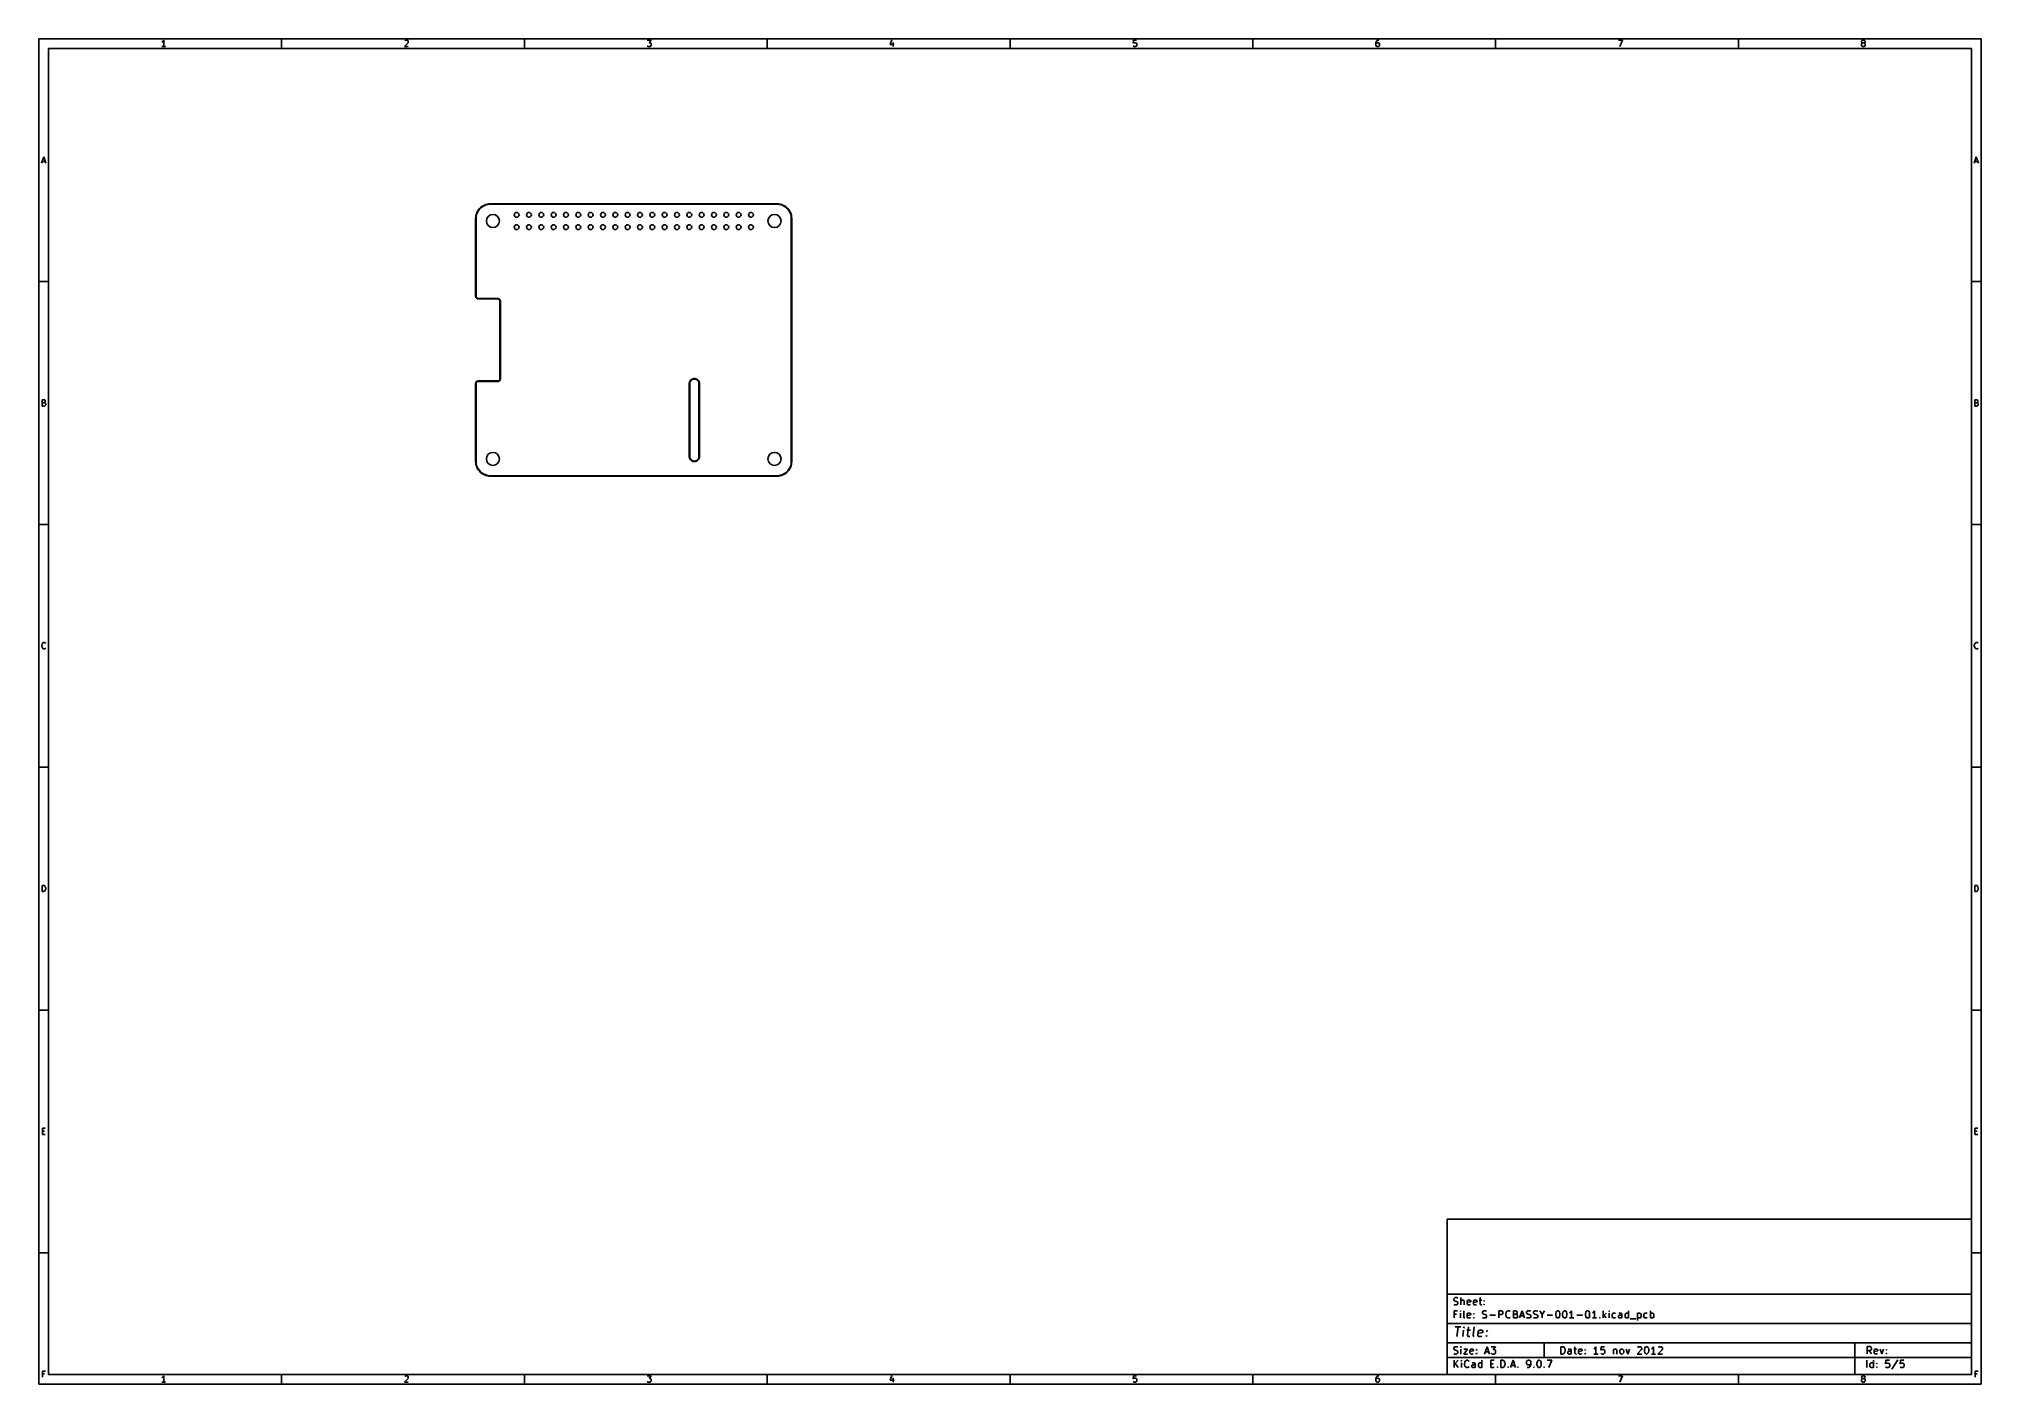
# Model space of a CAD drawing. Extents: x 0.4 to 16.1, y -11.3 to -0.4.
import ezdxf

# ---------------------------------------------------------------- set-up
doc = ezdxf.new("R2010")
doc.units = 0
doc.header["$MEASUREMENT"] = 0
doc.layers.add('BLACK', color=7, linetype='CONTINUOUS')

msp = doc.modelspace()

# ---------------------------------------------------------------- linework, layer by layer
at = {"layer": 'BLACK', "linetype": 'CONTINUOUS'}
for p, q in [((0.394, -0.394), (16.141, -0.394)), ((0.394, -11.299), (0.394, -0.394)), ((1.396, -0.417), (1.392, -0.42)), ((1.421, -0.456), (1.392, -0.456)), ((1.401, -0.413), (1.396, -0.417)), ((1.406, -0.405), (1.401, -0.413)), ((1.406, -0.456), (1.406, -0.405)), ((2.362, -0.472), (2.362, -0.394)), ((3.387, -0.427), (3.358, -0.456)), ((3.358, -0.456), (3.389, -0.456)), ((3.36, -0.41), (3.363, -0.408)), ((3.363, -0.408), (3.367, -0.405)), ((3.367, -0.405), (3.38, -0.405)), ((3.38, -0.405), (3.384, -0.408)), ((3.384, -0.408), (3.387, -0.41)), ((3.387, -0.41), (3.389, -0.415)), ((3.389, -0.42), (3.387, -0.427)), ((3.389, -0.415), (3.389, -0.42)), ((4.331, -0.472), (4.331, -0.394)), ((5.326, -0.405), (5.358, -0.405)), ((5.329, -0.454), (5.326, -0.452)), ((5.333, -0.456), (5.329, -0.454)), ((5.348, -0.456), (5.333, -0.456)), ((5.358, -0.405), (5.341, -0.425)), ((5.341, -0.425), (5.348, -0.425)), ((5.348, -0.425), (5.353, -0.427)), ((5.353, -0.454), (5.348, -0.456)), ((5.353, -0.427), (5.355, -0.43)), ((5.355, -0.452), (5.353, -0.454)), ((5.355, -0.43), (5.358, -0.435)), ((5.358, -0.447), (5.355, -0.452)), ((5.358, -0.435), (5.358, -0.447)), ((6.299, -0.472), (6.299, -0.394)), ((7.309, -0.403), (7.297, -0.439)), ((7.297, -0.439), (7.329, -0.439)), ((7.321, -0.422), (7.321, -0.456)), ((8.268, -0.472), (8.268, -0.394)), ((9.268, -0.405), (9.266, -0.43)), ((9.266, -0.43), (9.268, -0.427)), ((9.268, -0.454), (9.266, -0.452)), ((9.292, -0.405), (9.268, -0.405)), ((9.268, -0.427), (9.273, -0.425)), ((9.273, -0.456), (9.268, -0.454)), ((9.273, -0.425), (9.285, -0.425)), ((9.285, -0.456), (9.273, -0.456)), ((9.285, -0.425), (9.29, -0.427)), ((9.29, -0.454), (9.285, -0.456)), ((9.29, -0.427), (9.292, -0.43)), ((9.292, -0.452), (9.29, -0.454)), ((9.292, -0.43), (9.295, -0.435)), ((9.295, -0.447), (9.292, -0.452)), ((9.295, -0.435), (9.295, -0.447)), ((10.236, -0.472), (10.236, -0.394)), ((11.237, -0.417), (11.234, -0.427)), ((11.234, -0.427), (11.234, -0.447)), ((11.237, -0.43), (11.234, -0.435)), ((11.234, -0.447), (11.237, -0.452)), ((11.241, -0.41), (11.237, -0.417)), ((11.239, -0.427), (11.237, -0.43)), ((11.237, -0.452), (11.239, -0.454)), ((11.244, -0.425), (11.239, -0.427)), ((11.239, -0.454), (11.244, -0.456)), ((11.244, -0.408), (11.241, -0.41)), ((11.249, -0.405), (11.244, -0.408)), ((11.254, -0.425), (11.244, -0.425)), ((11.244, -0.456), (11.254, -0.456)), ((11.258, -0.405), (11.249, -0.405)), ((11.258, -0.427), (11.254, -0.425)), ((11.254, -0.456), (11.258, -0.454)), ((11.261, -0.43), (11.258, -0.427)), ((11.258, -0.454), (11.261, -0.452)), ((11.263, -0.435), (11.261, -0.43)), ((11.261, -0.452), (11.263, -0.447)), ((11.263, -0.447), (11.263, -0.435)), ((12.205, -0.472), (12.205, -0.394)), ((13.2, -0.405), (13.234, -0.405)), ((13.234, -0.405), (13.212, -0.456)), ((14.173, -0.472), (14.173, -0.394)), ((15.171, -0.415), (15.174, -0.41)), ((15.171, -0.417), (15.171, -0.415)), ((15.174, -0.422), (15.171, -0.417)), ((15.174, -0.432), (15.171, -0.437)), ((15.171, -0.437), (15.171, -0.447)), ((15.171, -0.447), (15.174, -0.452)), ((15.174, -0.41), (15.176, -0.408)), ((15.176, -0.425), (15.174, -0.422)), ((15.176, -0.43), (15.174, -0.432)), ((15.174, -0.452), (15.176, -0.454)), ((15.176, -0.408), (15.181, -0.405)), ((15.181, -0.427), (15.176, -0.425)), ((15.181, -0.427), (15.176, -0.43)), ((15.176, -0.454), (15.181, -0.456)), ((15.181, -0.405), (15.191, -0.405)), ((15.191, -0.427), (15.181, -0.427)), ((15.181, -0.456), (15.191, -0.456)), ((15.191, -0.405), (15.195, -0.408)), ((15.195, -0.425), (15.191, -0.427)), ((15.195, -0.43), (15.191, -0.427)), ((15.191, -0.456), (15.195, -0.454)), ((15.195, -0.408), (15.198, -0.41)), ((15.198, -0.422), (15.195, -0.425)), ((15.198, -0.432), (15.195, -0.43)), ((15.195, -0.454), (15.198, -0.452)), ((15.198, -0.41), (15.2, -0.415)), ((15.2, -0.417), (15.198, -0.422)), ((15.2, -0.437), (15.198, -0.432)), ((15.198, -0.452), (15.2, -0.447)), ((15.2, -0.415), (15.2, -0.417)), ((15.2, -0.447), (15.2, -0.437)), ((16.141, -0.394), (16.141, -11.299)), ((0.472, -0.472), (16.063, -0.472)), ((0.472, -11.221), (0.472, -0.472)), ((16.063, -0.472), (16.063, -11.221)), ((0.416, -1.401), (0.433, -1.35)), ((0.421, -1.387), (0.445, -1.387)), ((0.433, -1.35), (0.45, -1.401)), ((16.085, -1.401), (16.102, -1.35)), ((16.09, -1.387), (16.114, -1.387)), ((16.102, -1.35), (16.119, -1.401)), ((4.03, -1.733), (4.043, -1.731)), ((4.043, -1.731), (4.055, -1.73)), ((4.055, -1.73), (6.378, -1.73)), ((6.378, -1.73), (6.391, -1.731)), ((6.391, -1.731), (6.403, -1.733)), ((3.935, -1.85), (3.936, -1.838)), ((3.935, -2.48), (3.935, -1.85)), ((3.936, -1.838), (3.938, -1.825)), ((3.938, -1.825), (3.941, -1.813)), ((3.94, -1.831), (3.939, -1.844)), ((3.939, -1.844), (3.939, -1.85)), ((3.939, -1.85), (3.939, -2.48)), ((3.943, -1.818), (3.94, -1.831)), ((3.941, -1.813), (3.945, -1.802)), ((3.948, -1.806), (3.943, -1.818)), ((3.945, -1.802), (3.951, -1.79)), ((3.953, -1.794), (3.948, -1.806)), ((3.951, -1.79), (3.958, -1.78)), ((3.96, -1.783), (3.953, -1.794)), ((3.958, -1.78), (3.966, -1.77)), ((3.968, -1.773), (3.96, -1.783)), ((3.966, -1.77), (3.975, -1.761)), ((3.978, -1.764), (3.968, -1.773)), ((3.975, -1.761), (3.985, -1.753)), ((3.988, -1.756), (3.978, -1.764)), ((3.985, -1.753), (3.995, -1.746)), ((3.999, -1.749), (3.988, -1.756)), ((3.995, -1.746), (4.006, -1.741)), ((4.011, -1.743), (3.999, -1.749)), ((4.006, -1.741), (4.018, -1.736)), ((4.023, -1.739), (4.011, -1.743)), ((4.018, -1.736), (4.03, -1.733)), ((4.036, -1.736), (4.023, -1.739)), ((4.049, -1.734), (4.036, -1.736)), ((4.055, -1.734), (4.049, -1.734)), ((6.378, -1.734), (4.055, -1.734)), ((6.384, -1.734), (6.378, -1.734)), ((6.397, -1.736), (6.384, -1.734)), ((6.41, -1.739), (6.397, -1.736)), ((6.403, -1.733), (6.415, -1.736)), ((6.422, -1.743), (6.41, -1.739)), ((6.415, -1.736), (6.427, -1.741)), ((6.434, -1.749), (6.422, -1.743)), ((6.427, -1.741), (6.438, -1.746)), ((6.445, -1.756), (6.434, -1.749)), ((6.438, -1.746), (6.449, -1.753)), ((6.455, -1.764), (6.445, -1.756)), ((6.449, -1.753), (6.458, -1.761)), ((6.465, -1.773), (6.455, -1.764)), ((6.458, -1.761), (6.467, -1.77)), ((6.473, -1.783), (6.465, -1.773)), ((6.467, -1.77), (6.475, -1.78)), ((6.48, -1.794), (6.473, -1.783)), ((6.475, -1.78), (6.482, -1.79)), ((6.485, -1.806), (6.48, -1.794)), ((6.482, -1.79), (6.488, -1.802)), ((6.49, -1.818), (6.485, -1.806)), ((6.488, -1.802), (6.492, -1.813)), ((6.493, -1.831), (6.49, -1.818)), ((6.492, -1.813), (6.495, -1.825)), ((6.494, -1.844), (6.493, -1.831)), ((6.494, -1.85), (6.494, -1.844)), ((6.494, -3.819), (6.494, -1.85)), ((6.495, -1.825), (6.497, -1.838)), ((6.497, -1.838), (6.498, -1.85)), ((6.498, -1.85), (6.498, -3.819)), ((0.394, -2.362), (0.472, -2.362)), ((3.936, -2.485), (3.935, -2.48)), ((3.937, -2.49), (3.936, -2.485)), ((3.94, -2.494), (3.937, -2.49)), ((3.939, -2.48), (3.939, -2.483)), ((3.939, -2.483), (3.94, -2.487)), ((3.94, -2.487), (3.943, -2.491)), ((3.943, -2.497), (3.94, -2.494)), ((3.943, -2.491), (3.946, -2.494)), ((3.947, -2.5), (3.943, -2.497)), ((3.946, -2.494), (3.95, -2.497)), ((3.952, -2.501), (3.947, -2.5)), ((3.95, -2.497), (3.954, -2.498)), ((3.957, -2.502), (3.952, -2.501)), ((3.954, -2.498), (3.957, -2.498)), ((3.957, -2.498), (4.114, -2.498)), ((4.114, -2.502), (3.957, -2.502)), ((4.114, -2.498), (4.119, -2.499)), ((4.117, -2.502), (4.114, -2.502)), ((4.121, -2.503), (4.117, -2.502)), ((4.119, -2.499), (4.124, -2.5)), ((4.125, -2.506), (4.121, -2.503)), ((4.124, -2.5), (4.128, -2.503)), ((4.128, -2.509), (4.125, -2.506)), ((4.128, -2.503), (4.131, -2.506)), ((4.131, -2.513), (4.128, -2.509)), ((4.131, -2.506), (4.134, -2.51)), ((4.132, -2.517), (4.131, -2.513)), ((4.132, -2.52), (4.132, -2.517)), ((4.134, -2.51), (4.135, -2.515)), ((4.135, -2.515), (4.136, -2.52)), ((16.141, -2.362), (16.063, -2.362)), ((4.132, -3.15), (4.132, -2.52)), ((4.136, -2.52), (4.136, -3.15)), ((5.69, -3.152), (5.697, -3.149)), ((5.697, -3.149), (5.705, -3.148)), ((5.705, -3.148), (5.712, -3.148)), ((5.712, -3.148), (5.72, -3.149)), ((5.72, -3.149), (5.727, -3.152)), ((3.935, -3.189), (3.936, -3.184)), ((3.935, -3.819), (3.935, -3.189)), ((3.936, -3.184), (3.937, -3.18)), ((3.937, -3.18), (3.94, -3.175)), ((3.94, -3.182), (3.939, -3.187)), ((3.939, -3.187), (3.939, -3.189)), ((3.939, -3.189), (3.939, -3.819)), ((3.94, -3.175), (3.943, -3.172)), ((3.943, -3.178), (3.94, -3.182)), ((3.943, -3.172), (3.947, -3.169)), ((3.946, -3.175), (3.943, -3.178)), ((3.95, -3.172), (3.946, -3.175)), ((3.947, -3.169), (3.952, -3.168)), ((3.954, -3.171), (3.95, -3.172)), ((3.952, -3.168), (3.957, -3.167)), ((3.957, -3.171), (3.954, -3.171)), ((3.957, -3.167), (3.957, -3.167)), ((3.957, -3.167), (3.957, -3.167)), ((3.957, -3.167), (4.114, -3.167)), ((4.114, -3.171), (3.957, -3.171)), ((3.957, -3.171), (3.957, -3.171)), ((3.957, -3.171), (3.957, -3.171)), ((4.114, -3.167), (4.117, -3.167)), ((4.119, -3.171), (4.114, -3.171)), ((4.117, -3.167), (4.121, -3.166)), ((4.124, -3.169), (4.119, -3.171)), ((4.121, -3.166), (4.125, -3.164)), ((4.128, -3.167), (4.124, -3.169)), ((4.125, -3.164), (4.128, -3.16)), ((4.128, -3.16), (4.131, -3.156)), ((4.131, -3.163), (4.128, -3.167)), ((4.131, -3.156), (4.132, -3.152)), ((4.134, -3.159), (4.131, -3.163)), ((4.132, -3.152), (4.132, -3.15)), ((4.135, -3.154), (4.134, -3.159)), ((4.136, -3.15), (4.135, -3.154)), ((5.667, -3.189), (5.668, -3.181)), ((5.667, -3.78), (5.667, -3.189)), ((5.668, -3.181), (5.67, -3.174)), ((5.67, -3.174), (5.674, -3.167)), ((5.673, -3.178), (5.671, -3.185)), ((5.671, -3.185), (5.671, -3.189)), ((5.671, -3.189), (5.671, -3.78)), ((5.676, -3.171), (5.673, -3.178)), ((5.674, -3.167), (5.678, -3.161)), ((5.68, -3.165), (5.676, -3.171)), ((5.678, -3.161), (5.684, -3.156)), ((5.685, -3.16), (5.68, -3.165)), ((5.684, -3.156), (5.69, -3.152)), ((5.691, -3.156), (5.685, -3.16)), ((5.698, -3.153), (5.691, -3.156)), ((5.705, -3.152), (5.698, -3.153)), ((5.712, -3.152), (5.705, -3.152)), ((5.72, -3.153), (5.712, -3.152)), ((5.726, -3.156), (5.72, -3.153)), ((5.733, -3.16), (5.726, -3.156)), ((5.727, -3.152), (5.734, -3.156)), ((5.738, -3.165), (5.733, -3.16)), ((5.734, -3.156), (5.739, -3.161)), ((5.742, -3.171), (5.738, -3.165)), ((5.739, -3.161), (5.744, -3.167)), ((5.745, -3.178), (5.742, -3.171)), ((5.744, -3.167), (5.747, -3.174)), ((5.746, -3.185), (5.745, -3.178)), ((5.746, -3.189), (5.746, -3.185)), ((5.746, -3.78), (5.746, -3.189)), ((5.747, -3.174), (5.749, -3.181)), ((5.749, -3.181), (5.75, -3.189)), ((5.75, -3.189), (5.75, -3.78)), ((0.42, -3.37), (0.42, -3.319)), ((0.42, -3.319), (0.437, -3.319)), ((0.437, -3.343), (0.42, -3.343)), ((0.439, -3.37), (0.42, -3.37)), ((0.437, -3.319), (0.442, -3.321)), ((0.442, -3.341), (0.437, -3.343)), ((0.437, -3.343), (0.444, -3.345)), ((0.444, -3.367), (0.439, -3.37)), ((0.442, -3.321), (0.444, -3.324)), ((0.444, -3.338), (0.442, -3.341)), ((0.444, -3.324), (0.446, -3.328)), ((0.446, -3.333), (0.444, -3.338)), ((0.444, -3.345), (0.446, -3.348)), ((0.446, -3.365), (0.444, -3.367)), ((0.446, -3.328), (0.446, -3.333)), ((0.446, -3.348), (0.449, -3.353)), ((0.449, -3.36), (0.446, -3.365)), ((0.449, -3.353), (0.449, -3.36)), ((16.089, -3.37), (16.089, -3.319)), ((16.089, -3.319), (16.106, -3.319)), ((16.106, -3.343), (16.089, -3.343)), ((16.108, -3.37), (16.089, -3.37)), ((16.106, -3.319), (16.11, -3.321)), ((16.11, -3.341), (16.106, -3.343)), ((16.106, -3.343), (16.113, -3.345)), ((16.113, -3.367), (16.108, -3.37)), ((16.11, -3.321), (16.113, -3.324)), ((16.113, -3.338), (16.11, -3.341)), ((16.113, -3.324), (16.115, -3.328)), ((16.115, -3.333), (16.113, -3.338)), ((16.113, -3.345), (16.115, -3.348)), ((16.115, -3.365), (16.113, -3.367)), ((16.115, -3.328), (16.115, -3.333)), ((16.115, -3.348), (16.118, -3.353)), ((16.118, -3.36), (16.115, -3.365)), ((16.118, -3.353), (16.118, -3.36)), ((3.936, -3.831), (3.935, -3.819)), ((3.938, -3.844), (3.936, -3.831)), ((3.941, -3.856), (3.938, -3.844)), ((3.939, -3.819), (3.939, -3.825)), ((3.939, -3.825), (3.94, -3.838)), ((3.94, -3.838), (3.943, -3.851)), ((3.945, -3.868), (3.941, -3.856)), ((3.943, -3.851), (3.948, -3.863)), ((3.951, -3.879), (3.945, -3.868)), ((3.948, -3.863), (3.953, -3.875)), ((3.958, -3.889), (3.951, -3.879)), ((3.953, -3.875), (3.96, -3.886)), ((3.966, -3.899), (3.958, -3.889)), ((3.96, -3.886), (3.968, -3.896)), ((3.975, -3.908), (3.966, -3.899)), ((3.968, -3.896), (3.978, -3.906)), ((3.985, -3.916), (3.975, -3.908)), ((3.978, -3.906), (3.988, -3.914)), ((3.995, -3.923), (3.985, -3.916)), ((3.988, -3.914), (3.999, -3.921)), ((4.006, -3.929), (3.995, -3.923)), ((3.999, -3.921), (4.011, -3.926)), ((4.018, -3.933), (4.006, -3.929)), ((4.011, -3.926), (4.023, -3.931)), ((4.03, -3.936), (4.018, -3.933)), ((4.023, -3.931), (4.036, -3.934)), ((4.043, -3.938), (4.03, -3.936)), ((4.036, -3.934), (4.049, -3.935)), ((4.049, -3.935), (4.055, -3.935)), ((4.055, -3.935), (6.378, -3.935)), ((5.668, -3.787), (5.667, -3.78)), ((5.67, -3.794), (5.668, -3.787)), ((5.674, -3.801), (5.67, -3.794)), ((5.671, -3.78), (5.671, -3.783)), ((5.671, -3.783), (5.673, -3.79)), ((5.673, -3.79), (5.676, -3.797)), ((5.678, -3.807), (5.674, -3.801)), ((5.676, -3.797), (5.68, -3.803)), ((5.684, -3.813), (5.678, -3.807)), ((5.68, -3.803), (5.685, -3.809)), ((5.69, -3.817), (5.684, -3.813)), ((5.685, -3.809), (5.691, -3.813)), ((5.697, -3.819), (5.69, -3.817)), ((5.691, -3.813), (5.698, -3.815)), ((5.705, -3.821), (5.697, -3.819)), ((5.698, -3.815), (5.705, -3.817)), ((5.705, -3.817), (5.712, -3.817)), ((5.712, -3.821), (5.705, -3.821)), ((5.712, -3.817), (5.72, -3.815)), ((5.72, -3.819), (5.712, -3.821)), ((5.72, -3.815), (5.726, -3.813)), ((5.727, -3.817), (5.72, -3.819)), ((5.726, -3.813), (5.733, -3.809)), ((5.734, -3.813), (5.727, -3.817)), ((5.733, -3.809), (5.738, -3.803)), ((5.739, -3.807), (5.734, -3.813)), ((5.738, -3.803), (5.742, -3.797)), ((5.744, -3.801), (5.739, -3.807)), ((5.742, -3.797), (5.745, -3.79)), ((5.747, -3.794), (5.744, -3.801)), ((5.745, -3.79), (5.746, -3.783)), ((5.746, -3.783), (5.746, -3.78)), ((5.749, -3.787), (5.747, -3.794)), ((5.75, -3.78), (5.749, -3.787)), ((6.378, -3.935), (6.384, -3.935)), ((6.384, -3.935), (6.397, -3.934)), ((6.403, -3.936), (6.391, -3.938)), ((6.397, -3.934), (6.41, -3.931)), ((6.415, -3.933), (6.403, -3.936)), ((6.41, -3.931), (6.422, -3.926)), ((6.427, -3.929), (6.415, -3.933)), ((6.422, -3.926), (6.434, -3.921)), ((6.438, -3.923), (6.427, -3.929)), ((6.434, -3.921), (6.445, -3.914)), ((6.449, -3.916), (6.438, -3.923)), ((6.445, -3.914), (6.455, -3.906)), ((6.458, -3.908), (6.449, -3.916)), ((6.455, -3.906), (6.465, -3.896)), ((6.467, -3.899), (6.458, -3.908)), ((6.465, -3.896), (6.473, -3.886)), ((6.475, -3.889), (6.467, -3.899)), ((6.473, -3.886), (6.48, -3.875)), ((6.482, -3.879), (6.475, -3.889)), ((6.48, -3.875), (6.485, -3.863)), ((6.488, -3.868), (6.482, -3.879)), ((6.485, -3.863), (6.49, -3.851)), ((6.492, -3.856), (6.488, -3.868)), ((6.49, -3.851), (6.493, -3.838)), ((6.495, -3.844), (6.492, -3.856)), ((6.493, -3.838), (6.494, -3.825)), ((6.494, -3.825), (6.494, -3.819)), ((6.497, -3.831), (6.495, -3.844)), ((6.498, -3.819), (6.497, -3.831)), ((4.055, -3.939), (4.043, -3.938)), ((6.378, -3.939), (4.055, -3.939)), ((6.391, -3.938), (6.378, -3.939)), ((0.394, -4.331), (0.472, -4.331)), ((16.141, -4.331), (16.063, -4.331)), ((0.417, -5.309), (0.42, -5.299)), ((0.417, -5.316), (0.417, -5.309)), ((0.42, -5.326), (0.417, -5.316)), ((0.42, -5.299), (0.422, -5.294)), ((0.422, -5.331), (0.42, -5.326)), ((0.422, -5.294), (0.427, -5.29)), ((0.427, -5.336), (0.422, -5.331)), ((0.427, -5.29), (0.434, -5.287)), ((0.434, -5.338), (0.427, -5.336)), ((0.434, -5.287), (0.439, -5.287)), ((0.439, -5.338), (0.434, -5.338)), ((0.439, -5.287), (0.446, -5.29)), ((0.446, -5.336), (0.439, -5.338)), ((0.446, -5.29), (0.449, -5.292)), ((0.449, -5.333), (0.446, -5.336)), ((16.086, -5.309), (16.089, -5.299)), ((16.086, -5.316), (16.086, -5.309)), ((16.089, -5.326), (16.086, -5.316)), ((16.089, -5.299), (16.091, -5.294)), ((16.091, -5.331), (16.089, -5.326)), ((16.091, -5.294), (16.096, -5.29)), ((16.096, -5.336), (16.091, -5.331)), ((16.096, -5.29), (16.103, -5.287)), ((16.103, -5.338), (16.096, -5.336)), ((16.103, -5.287), (16.108, -5.287)), ((16.108, -5.338), (16.103, -5.338)), ((16.108, -5.287), (16.115, -5.29)), ((16.115, -5.336), (16.108, -5.338)), ((16.115, -5.29), (16.118, -5.292)), ((16.118, -5.333), (16.115, -5.336)), ((0.394, -6.299), (0.472, -6.299)), ((16.141, -6.299), (16.063, -6.299)), ((0.42, -7.307), (0.42, -7.256)), ((0.42, -7.256), (0.432, -7.256)), ((0.432, -7.307), (0.42, -7.307)), ((0.432, -7.256), (0.439, -7.258)), ((0.439, -7.304), (0.432, -7.307)), ((0.439, -7.258), (0.444, -7.263)), ((0.444, -7.3), (0.439, -7.304)), ((0.444, -7.263), (0.446, -7.268)), ((0.446, -7.295), (0.444, -7.3)), ((0.446, -7.268), (0.449, -7.278)), ((0.449, -7.285), (0.446, -7.295)), ((0.449, -7.278), (0.449, -7.285)), ((16.089, -7.307), (16.089, -7.256)), ((16.089, -7.256), (16.101, -7.256)), ((16.101, -7.307), (16.089, -7.307)), ((16.101, -7.256), (16.108, -7.258)), ((16.108, -7.304), (16.101, -7.307)), ((16.108, -7.258), (16.113, -7.263)), ((16.113, -7.3), (16.108, -7.304)), ((16.113, -7.263), (16.115, -7.268)), ((16.115, -7.295), (16.113, -7.3)), ((16.115, -7.268), (16.118, -7.278)), ((16.118, -7.285), (16.115, -7.295)), ((16.118, -7.278), (16.118, -7.285)), ((0.394, -8.268), (0.472, -8.268)), ((16.141, -8.268), (16.063, -8.268)), ((0.422, -9.275), (0.422, -9.224)), ((0.422, -9.224), (0.446, -9.224)), ((0.422, -9.249), (0.439, -9.249)), ((0.446, -9.275), (0.422, -9.275)), ((16.091, -9.275), (16.091, -9.224)), ((16.091, -9.224), (16.115, -9.224)), ((16.091, -9.249), (16.108, -9.249)), ((16.115, -9.275), (16.091, -9.275)), ((11.811, -9.961), (16.063, -9.961)), ((11.811, -11.221), (11.811, -9.961)), ((16.063, -9.961), (16.063, -11.221)), ((0.394, -10.236), (0.472, -10.236)), ((16.141, -10.236), (16.063, -10.236)), ((11.811, -10.571), (16.063, -10.571)), ((11.865, -10.609), (11.868, -10.604)), ((11.865, -10.615), (11.865, -10.609)), ((11.868, -10.62), (11.865, -10.615)), ((11.865, -10.654), (11.874, -10.657)), ((11.868, -10.604), (11.871, -10.601)), ((11.871, -10.623), (11.868, -10.62)), ((11.868, -10.763), (11.868, -10.704)), ((11.868, -10.704), (11.896, -10.704)), ((11.871, -10.601), (11.876, -10.598)), ((11.876, -10.626), (11.871, -10.623)), ((11.874, -10.657), (11.888, -10.657)), ((11.876, -10.598), (11.89, -10.598)), ((11.888, -10.629), (11.876, -10.626)), ((11.893, -10.632), (11.888, -10.629)), ((11.888, -10.657), (11.893, -10.654)), ((11.89, -10.598), (11.899, -10.601)), ((11.896, -10.635), (11.893, -10.632)), ((11.893, -10.654), (11.896, -10.651)), ((11.899, -10.64), (11.896, -10.635)), ((11.896, -10.651), (11.899, -10.646)), ((11.899, -10.646), (11.899, -10.64)), ((11.919, -10.704), (11.916, -10.707)), ((11.916, -10.707), (11.919, -10.71)), ((11.921, -10.707), (11.919, -10.704)), ((11.919, -10.704), (11.919, -10.71)), ((11.919, -10.71), (11.921, -10.707)), ((11.924, -10.657), (11.924, -10.598)), ((11.927, -10.62), (11.924, -10.623)), ((11.933, -10.618), (11.927, -10.62)), ((11.941, -10.618), (11.933, -10.618)), ((11.947, -10.62), (11.941, -10.618)), ((11.949, -10.626), (11.947, -10.62)), ((11.947, -10.755), (11.947, -10.704)), ((11.949, -10.657), (11.949, -10.626)), ((11.975, -10.626), (11.978, -10.62)), ((11.975, -10.649), (11.975, -10.626)), ((12.003, -10.632), (11.975, -10.637)), ((11.978, -10.654), (11.975, -10.649)), ((11.978, -10.62), (11.983, -10.618)), ((11.983, -10.657), (11.978, -10.654)), ((11.983, -10.618), (11.994, -10.618)), ((11.994, -10.657), (11.983, -10.657)), ((11.994, -10.618), (12, -10.62)), ((12, -10.654), (11.994, -10.657)), ((12, -10.62), (12.003, -10.626)), ((12.003, -10.626), (12.003, -10.632)), ((12.025, -10.626), (12.028, -10.62)), ((12.025, -10.649), (12.025, -10.626)), ((12.054, -10.632), (12.025, -10.637)), ((12.028, -10.654), (12.025, -10.649)), ((12.028, -10.62), (12.034, -10.618)), ((12.034, -10.657), (12.028, -10.654)), ((12.034, -10.618), (12.045, -10.618)), ((12.045, -10.657), (12.034, -10.657)), ((12.045, -10.618), (12.051, -10.62)), ((12.051, -10.654), (12.045, -10.657)), ((12.051, -10.62), (12.054, -10.626)), ((12.054, -10.626), (12.054, -10.632)), ((12.07, -10.618), (12.093, -10.618)), ((12.079, -10.598), (12.079, -10.649)), ((12.079, -10.649), (12.082, -10.654)), ((12.082, -10.654), (12.087, -10.657)), ((12.087, -10.657), (12.093, -10.657)), ((12.101, -10.71), (12.104, -10.707)), ((12.104, -10.707), (12.11, -10.704)), ((12.11, -10.623), (12.113, -10.62)), ((12.113, -10.626), (12.11, -10.623)), ((12.11, -10.654), (12.113, -10.651)), ((12.113, -10.657), (12.11, -10.654)), ((12.11, -10.704), (12.124, -10.704)), ((12.113, -10.62), (12.115, -10.623)), ((12.113, -10.62), (12.113, -10.626)), ((12.115, -10.623), (12.113, -10.626)), ((12.113, -10.651), (12.115, -10.654)), ((12.113, -10.651), (12.113, -10.657)), ((12.115, -10.654), (12.113, -10.657)), ((12.124, -10.704), (12.132, -10.707)), ((12.231, -10.763), (12.231, -10.704)), ((12.231, -10.704), (12.253, -10.704)), ((12.253, -10.704), (12.259, -10.707)), ((12.259, -10.707), (12.262, -10.71)), ((12.293, -10.713), (12.298, -10.707)), ((12.298, -10.707), (12.307, -10.704)), ((12.307, -10.704), (12.312, -10.704)), ((12.312, -10.704), (12.321, -10.707)), ((12.321, -10.707), (12.323, -10.71)), ((12.349, -10.763), (12.349, -10.704)), ((12.349, -10.704), (12.368, -10.704)), ((12.368, -10.704), (12.374, -10.707)), ((12.374, -10.707), (12.377, -10.71)), ((12.399, -10.763), (12.419, -10.704)), ((12.419, -10.704), (12.439, -10.763)), ((12.458, -10.71), (12.461, -10.707)), ((12.461, -10.707), (12.467, -10.704)), ((12.467, -10.704), (12.481, -10.704)), ((12.481, -10.704), (12.489, -10.707)), ((12.515, -10.71), (12.518, -10.707)), ((12.518, -10.707), (12.523, -10.704)), ((12.523, -10.704), (12.537, -10.704)), ((12.537, -10.704), (12.546, -10.707)), ((12.563, -10.704), (12.582, -10.735)), ((12.582, -10.735), (12.602, -10.704)), ((12.697, -10.71), (12.7, -10.707)), ((12.7, -10.707), (12.706, -10.704)), ((12.706, -10.704), (12.712, -10.704)), ((12.712, -10.704), (12.717, -10.707)), ((12.717, -10.707), (12.72, -10.71)), ((12.754, -10.71), (12.757, -10.707)), ((12.757, -10.707), (12.762, -10.704)), ((12.762, -10.704), (12.768, -10.704)), ((12.768, -10.704), (12.773, -10.707)), ((12.773, -10.707), (12.776, -10.71)), ((12.821, -10.704), (12.816, -10.713)), ((12.821, -10.763), (12.821, -10.704)), ((12.939, -10.71), (12.942, -10.707)), ((12.942, -10.707), (12.948, -10.704)), ((12.948, -10.704), (12.953, -10.704)), ((12.953, -10.704), (12.959, -10.707)), ((12.959, -10.707), (12.962, -10.71)), ((13.007, -10.704), (13.001, -10.713)), ((13.007, -10.763), (13.007, -10.704)), ((13.077, -10.763), (13.077, -10.704)), ((13.125, -10.704), (13.122, -10.707)), ((13.122, -10.707), (13.125, -10.71)), ((13.128, -10.707), (13.125, -10.704)), ((13.125, -10.704), (13.125, -10.71)), ((13.125, -10.71), (13.128, -10.707)), ((13.282, -10.763), (13.282, -10.704)), ((13.46, -10.763), (13.46, -10.704)), ((11.811, -10.807), (16.063, -10.807)), ((11.888, -10.732), (11.868, -10.732)), ((11.877, -10.835), (11.922, -10.835)), ((11.89, -10.914), (11.9, -10.835)), ((11.919, -10.763), (11.919, -10.724)), ((11.939, -10.914), (11.945, -10.861)), ((11.948, -10.835), (11.944, -10.839)), ((11.944, -10.839), (11.947, -10.842)), ((11.949, -10.761), (11.947, -10.755)), ((11.948, -10.835), (11.947, -10.842)), ((11.947, -10.842), (11.952, -10.839)), ((11.952, -10.839), (11.948, -10.835)), ((11.955, -10.763), (11.949, -10.761)), ((11.971, -10.861), (12.001, -10.861)), ((11.975, -10.732), (11.978, -10.727)), ((11.975, -10.755), (11.975, -10.732)), ((12.003, -10.738), (11.975, -10.744)), ((11.978, -10.761), (11.975, -10.755)), ((11.986, -10.835), (11.977, -10.902)), ((11.978, -10.727), (11.983, -10.724)), ((11.983, -10.763), (11.978, -10.761)), ((11.983, -10.724), (11.994, -10.724)), ((11.994, -10.763), (11.983, -10.763)), ((11.994, -10.724), (12, -10.727)), ((12, -10.761), (11.994, -10.763)), ((12, -10.727), (12.003, -10.732)), ((12.003, -10.732), (12.003, -10.738)), ((12.022, -10.902), (12.031, -10.835)), ((12.025, -10.73), (12.028, -10.727)), ((12.028, -10.732), (12.025, -10.73)), ((12.025, -10.761), (12.028, -10.758)), ((12.028, -10.763), (12.025, -10.761)), ((12.028, -10.727), (12.031, -10.73)), ((12.028, -10.727), (12.028, -10.732)), ((12.031, -10.73), (12.028, -10.732)), ((12.028, -10.758), (12.031, -10.761)), ((12.028, -10.758), (12.028, -10.763)), ((12.031, -10.761), (12.028, -10.763)), ((12.064, -10.872), (12.068, -10.865)), ((12.068, -10.865), (12.076, -10.861)), ((12.076, -10.861), (12.091, -10.861)), ((12.091, -10.861), (12.098, -10.865)), ((12.098, -10.865), (12.101, -10.872)), ((12.099, -10.716), (12.101, -10.71)), ((12.099, -10.721), (12.099, -10.716)), ((12.101, -10.727), (12.099, -10.721)), ((12.099, -10.761), (12.107, -10.763)), ((12.104, -10.73), (12.101, -10.727)), ((12.11, -10.732), (12.104, -10.73)), ((12.107, -10.763), (12.121, -10.763)), ((12.121, -10.735), (12.11, -10.732)), ((12.127, -10.738), (12.121, -10.735)), ((12.121, -10.763), (12.127, -10.761)), ((12.129, -10.741), (12.127, -10.738)), ((12.127, -10.761), (12.129, -10.758)), ((12.132, -10.746), (12.129, -10.741)), ((12.129, -10.758), (12.132, -10.752)), ((12.132, -10.752), (12.132, -10.746)), ((12.132, -10.869), (12.136, -10.865)), ((12.136, -10.865), (12.135, -10.872)), ((12.136, -10.865), (12.139, -10.869)), ((12.158, -10.741), (12.203, -10.741)), ((12.253, -10.735), (12.231, -10.735)), ((12.259, -10.732), (12.253, -10.735)), ((12.262, -10.73), (12.259, -10.732)), ((12.262, -10.71), (12.264, -10.716)), ((12.264, -10.724), (12.262, -10.73)), ((12.264, -10.716), (12.264, -10.724)), ((12.287, -10.73), (12.29, -10.718)), ((12.287, -10.738), (12.287, -10.73)), ((12.29, -10.749), (12.287, -10.738)), ((12.29, -10.718), (12.293, -10.713)), ((12.293, -10.755), (12.29, -10.749)), ((12.298, -10.761), (12.293, -10.755)), ((12.307, -10.763), (12.298, -10.761)), ((12.312, -10.763), (12.307, -10.763)), ((12.321, -10.761), (12.312, -10.763)), ((12.323, -10.758), (12.321, -10.761)), ((12.368, -10.732), (12.349, -10.732)), ((12.371, -10.763), (12.349, -10.763)), ((12.374, -10.73), (12.368, -10.732)), ((12.368, -10.732), (12.377, -10.735)), ((12.377, -10.761), (12.371, -10.763)), ((12.377, -10.727), (12.374, -10.73)), ((12.377, -10.71), (12.38, -10.716)), ((12.38, -10.721), (12.377, -10.727)), ((12.377, -10.735), (12.38, -10.738)), ((12.38, -10.758), (12.377, -10.761)), ((12.38, -10.716), (12.38, -10.721)), ((12.38, -10.738), (12.383, -10.744)), ((12.383, -10.752), (12.38, -10.758)), ((12.383, -10.744), (12.383, -10.752)), ((12.405, -10.746), (12.433, -10.746)), ((12.456, -10.716), (12.458, -10.71)), ((12.456, -10.721), (12.456, -10.716)), ((12.458, -10.727), (12.456, -10.721)), ((12.456, -10.761), (12.464, -10.763)), ((12.461, -10.73), (12.458, -10.727)), ((12.467, -10.732), (12.461, -10.73)), ((12.464, -10.763), (12.478, -10.763)), ((12.478, -10.735), (12.467, -10.732)), ((12.484, -10.738), (12.478, -10.735)), ((12.478, -10.763), (12.484, -10.761)), ((12.487, -10.741), (12.484, -10.738)), ((12.484, -10.761), (12.487, -10.758)), ((12.489, -10.746), (12.487, -10.741)), ((12.487, -10.758), (12.489, -10.752)), ((12.489, -10.752), (12.489, -10.746)), ((12.512, -10.716), (12.515, -10.71)), ((12.512, -10.721), (12.512, -10.716)), ((12.515, -10.727), (12.512, -10.721)), ((12.512, -10.761), (12.52, -10.763)), ((12.518, -10.73), (12.515, -10.727)), ((12.523, -10.732), (12.518, -10.73)), ((12.52, -10.763), (12.534, -10.763)), ((12.534, -10.735), (12.523, -10.732)), ((12.54, -10.738), (12.534, -10.735)), ((12.534, -10.763), (12.54, -10.761)), ((12.543, -10.741), (12.54, -10.738)), ((12.54, -10.761), (12.543, -10.758)), ((12.546, -10.746), (12.543, -10.741)), ((12.543, -10.758), (12.546, -10.752)), ((12.546, -10.752), (12.546, -10.746)), ((12.582, -10.735), (12.582, -10.763)), ((12.622, -10.741), (12.667, -10.741)), ((12.692, -10.727), (12.695, -10.716)), ((12.692, -10.741), (12.692, -10.727)), ((12.695, -10.752), (12.692, -10.741)), ((12.695, -10.716), (12.697, -10.71)), ((12.697, -10.758), (12.695, -10.752)), ((12.7, -10.761), (12.697, -10.758)), ((12.706, -10.763), (12.7, -10.761)), ((12.712, -10.763), (12.706, -10.763)), ((12.717, -10.761), (12.712, -10.763)), ((12.72, -10.758), (12.717, -10.761)), ((12.72, -10.71), (12.723, -10.716)), ((12.723, -10.752), (12.72, -10.758)), ((12.723, -10.716), (12.726, -10.727)), ((12.726, -10.741), (12.723, -10.752)), ((12.726, -10.727), (12.726, -10.741)), ((12.748, -10.727), (12.751, -10.716)), ((12.748, -10.741), (12.748, -10.727)), ((12.751, -10.752), (12.748, -10.741)), ((12.751, -10.716), (12.754, -10.71)), ((12.754, -10.758), (12.751, -10.752)), ((12.757, -10.761), (12.754, -10.758)), ((12.762, -10.763), (12.757, -10.761)), ((12.768, -10.763), (12.762, -10.763)), ((12.773, -10.761), (12.768, -10.763)), ((12.776, -10.758), (12.773, -10.761)), ((12.776, -10.71), (12.779, -10.716)), ((12.779, -10.752), (12.776, -10.758)), ((12.779, -10.716), (12.782, -10.727)), ((12.782, -10.741), (12.779, -10.752)), ((12.782, -10.727), (12.782, -10.741)), ((12.81, -10.718), (12.804, -10.721)), ((12.838, -10.763), (12.804, -10.763)), ((12.816, -10.713), (12.81, -10.718)), ((12.863, -10.741), (12.908, -10.741)), ((12.934, -10.727), (12.937, -10.716)), ((12.934, -10.741), (12.934, -10.727)), ((12.937, -10.752), (12.934, -10.741)), ((12.937, -10.716), (12.939, -10.71)), ((12.939, -10.758), (12.937, -10.752)), ((12.942, -10.761), (12.939, -10.758)), ((12.948, -10.763), (12.942, -10.761)), ((12.953, -10.763), (12.948, -10.763)), ((12.959, -10.761), (12.953, -10.763)), ((12.962, -10.758), (12.959, -10.761)), ((12.962, -10.71), (12.965, -10.716)), ((12.965, -10.752), (12.962, -10.758)), ((12.965, -10.716), (12.967, -10.727)), ((12.967, -10.741), (12.965, -10.752)), ((12.967, -10.727), (12.967, -10.741)), ((12.996, -10.718), (12.99, -10.721)), ((13.024, -10.763), (12.99, -10.763)), ((13.001, -10.713), (12.996, -10.718)), ((13.046, -10.761), (13.049, -10.758)), ((13.049, -10.763), (13.046, -10.761)), ((13.049, -10.758), (13.052, -10.761)), ((13.049, -10.758), (13.049, -10.763)), ((13.052, -10.761), (13.049, -10.763)), ((13.1, -10.724), (13.077, -10.746)), ((13.083, -10.741), (13.1, -10.763)), ((13.125, -10.763), (13.125, -10.724)), ((13.15, -10.735), (13.153, -10.73)), ((13.15, -10.752), (13.15, -10.735)), ((13.153, -10.758), (13.15, -10.752)), ((13.153, -10.73), (13.156, -10.727)), ((13.156, -10.761), (13.153, -10.758)), ((13.156, -10.727), (13.161, -10.724)), ((13.161, -10.763), (13.156, -10.761)), ((13.161, -10.724), (13.173, -10.724)), ((13.173, -10.763), (13.161, -10.763)), ((13.173, -10.724), (13.178, -10.727)), ((13.178, -10.761), (13.173, -10.763)), ((13.201, -10.749), (13.204, -10.744)), ((13.201, -10.755), (13.201, -10.749)), ((13.204, -10.761), (13.201, -10.755)), ((13.209, -10.724), (13.204, -10.727)), ((13.204, -10.744), (13.209, -10.741)), ((13.209, -10.763), (13.204, -10.761)), ((13.221, -10.724), (13.209, -10.724)), ((13.209, -10.741), (13.223, -10.741)), ((13.223, -10.763), (13.209, -10.763)), ((13.226, -10.727), (13.221, -10.724)), ((13.223, -10.741), (13.229, -10.738)), ((13.229, -10.761), (13.223, -10.763)), ((13.229, -10.732), (13.226, -10.727)), ((13.229, -10.763), (13.229, -10.732)), ((13.254, -10.735), (13.257, -10.73)), ((13.254, -10.752), (13.254, -10.735)), ((13.257, -10.758), (13.254, -10.752)), ((13.257, -10.73), (13.26, -10.727)), ((13.26, -10.761), (13.257, -10.758)), ((13.26, -10.727), (13.266, -10.724)), ((13.266, -10.763), (13.26, -10.761)), ((13.266, -10.724), (13.277, -10.724)), ((13.277, -10.763), (13.266, -10.763)), ((13.277, -10.724), (13.282, -10.727)), ((13.282, -10.761), (13.277, -10.763)), ((13.296, -10.769), (13.341, -10.769)), ((13.356, -10.724), (13.356, -10.783)), ((13.356, -10.727), (13.361, -10.724)), ((13.361, -10.763), (13.356, -10.761)), ((13.361, -10.724), (13.372, -10.724)), ((13.372, -10.763), (13.361, -10.763)), ((13.372, -10.724), (13.378, -10.727)), ((13.378, -10.761), (13.372, -10.763)), ((13.378, -10.727), (13.381, -10.73)), ((13.381, -10.758), (13.378, -10.761)), ((13.381, -10.73), (13.384, -10.735)), ((13.384, -10.752), (13.381, -10.758)), ((13.384, -10.735), (13.384, -10.752)), ((13.406, -10.735), (13.409, -10.73)), ((13.406, -10.752), (13.406, -10.735)), ((13.409, -10.758), (13.406, -10.752)), ((13.409, -10.73), (13.412, -10.727)), ((13.412, -10.761), (13.409, -10.758)), ((13.412, -10.727), (13.417, -10.724)), ((13.417, -10.763), (13.412, -10.761)), ((13.417, -10.724), (13.429, -10.724)), ((13.429, -10.763), (13.417, -10.763)), ((13.429, -10.724), (13.434, -10.727)), ((13.434, -10.761), (13.429, -10.763)), ((13.46, -10.727), (13.465, -10.724)), ((13.465, -10.763), (13.46, -10.761)), ((13.465, -10.724), (13.476, -10.724)), ((13.476, -10.763), (13.465, -10.763)), ((13.476, -10.724), (13.482, -10.727)), ((13.482, -10.761), (13.476, -10.763)), ((13.482, -10.727), (13.485, -10.73)), ((13.485, -10.758), (13.482, -10.761)), ((13.485, -10.73), (13.488, -10.735)), ((13.488, -10.752), (13.485, -10.758)), ((13.488, -10.735), (13.488, -10.752)), ((11.811, -10.965), (16.063, -10.965)), ((11.865, -11.007), (11.868, -11.001)), ((11.865, -11.012), (11.865, -11.007)), ((11.868, -11.018), (11.865, -11.012)), ((11.868, -11.001), (11.871, -10.998)), ((11.871, -11.021), (11.868, -11.018)), ((11.871, -10.998), (11.876, -10.996)), ((11.876, -11.024), (11.871, -11.021)), ((11.876, -10.996), (11.89, -10.996)), ((11.89, -10.996), (11.899, -10.998)), ((11.924, -10.996), (11.921, -10.998)), ((11.921, -10.998), (11.924, -11.001)), ((11.927, -10.998), (11.924, -10.996)), ((11.924, -10.996), (11.924, -11.001)), ((11.924, -11.001), (11.927, -10.998)), ((11.924, -11.055), (11.924, -11.015)), ((11.947, -11.015), (11.978, -11.015)), ((11.978, -11.015), (11.947, -11.055)), ((11.977, -10.902), (11.98, -10.91)), ((11.98, -10.91), (11.987, -10.914)), ((11.987, -10.914), (11.995, -10.914)), ((11.997, -11.024), (12, -11.018)), ((12, -11.018), (12.006, -11.015)), ((12.006, -11.015), (12.017, -11.015)), ((12.017, -11.015), (12.023, -11.018)), ((12.025, -10.91), (12.022, -10.902)), ((12.023, -11.018), (12.025, -11.024)), ((12.032, -10.914), (12.025, -10.91)), ((12.048, -11.021), (12.051, -11.018)), ((12.051, -11.024), (12.048, -11.021)), ((12.051, -11.018), (12.054, -11.021)), ((12.051, -11.018), (12.051, -11.024)), ((12.054, -11.021), (12.051, -11.024)), ((12.06, -10.902), (12.064, -10.872)), ((12.063, -10.91), (12.06, -10.902)), ((12.1, -10.88), (12.062, -10.887)), ((12.07, -10.914), (12.063, -10.91)), ((12.085, -10.914), (12.07, -10.914)), ((12.093, -10.91), (12.085, -10.914)), ((12.101, -10.872), (12.1, -10.88)), ((12.115, -11.055), (12.135, -10.996)), ((12.127, -10.91), (12.131, -10.906)), ((12.13, -10.914), (12.127, -10.91)), ((12.131, -10.906), (12.13, -10.914)), ((12.134, -10.91), (12.13, -10.914)), ((12.131, -10.906), (12.134, -10.91)), ((12.135, -10.872), (12.132, -10.869)), ((12.139, -10.869), (12.135, -10.872)), ((12.135, -10.996), (12.155, -11.055)), ((12.169, -10.996), (12.205, -10.996)), ((12.205, -10.996), (12.186, -11.018)), ((12.186, -11.018), (12.194, -11.018)), ((12.194, -11.018), (12.2, -11.021)), ((12.2, -11.021), (12.203, -11.024)), ((12.598, -10.965), (12.598, -11.083)), ((12.734, -11.055), (12.734, -10.996)), ((12.734, -10.996), (12.748, -10.996)), ((12.748, -10.996), (12.757, -10.998)), ((12.757, -10.998), (12.762, -11.004)), ((12.762, -11.004), (12.765, -11.01)), ((12.765, -11.01), (12.768, -11.021)), ((12.768, -11.021), (12.768, -11.029)), ((12.799, -11.015), (12.793, -11.018)), ((12.81, -11.015), (12.799, -11.015)), ((12.816, -11.018), (12.81, -11.015)), ((12.818, -11.024), (12.816, -11.018)), ((12.838, -11.015), (12.861, -11.015)), ((12.847, -10.996), (12.847, -11.046)), ((12.877, -11.024), (12.88, -11.018)), ((12.88, -11.018), (12.886, -11.015)), ((12.886, -11.015), (12.897, -11.015)), ((12.897, -11.015), (12.903, -11.018)), ((12.903, -11.018), (12.906, -11.024)), ((12.928, -11.021), (12.931, -11.018)), ((12.931, -11.024), (12.928, -11.021)), ((12.931, -11.018), (12.934, -11.021)), ((12.931, -11.018), (12.931, -11.024)), ((12.934, -11.021), (12.931, -11.024)), ((13.007, -11.01), (13.001, -11.012)), ((13.012, -11.004), (13.007, -11.01)), ((13.018, -10.996), (13.012, -11.004)), ((13.018, -11.055), (13.018, -10.996)), ((13.06, -10.996), (13.057, -11.024)), ((13.057, -11.024), (13.06, -11.021)), ((13.088, -10.996), (13.06, -10.996)), ((13.06, -11.021), (13.066, -11.018)), ((13.066, -11.018), (13.08, -11.018)), ((13.08, -11.018), (13.086, -11.021)), ((13.086, -11.021), (13.088, -11.024)), ((13.161, -11.015), (13.161, -11.055)), ((13.161, -11.021), (13.164, -11.018)), ((13.164, -11.018), (13.17, -11.015)), ((13.17, -11.015), (13.178, -11.015)), ((13.178, -11.015), (13.184, -11.018)), ((13.184, -11.018), (13.187, -11.024)), ((13.212, -11.027), (13.215, -11.021)), ((13.215, -11.021), (13.218, -11.018)), ((13.218, -11.018), (13.223, -11.015)), ((13.223, -11.015), (13.232, -11.015)), ((13.232, -11.015), (13.237, -11.018)), ((13.237, -11.018), (13.24, -11.021)), ((13.24, -11.021), (13.243, -11.027)), ((13.263, -11.015), (13.277, -11.055)), ((13.277, -11.055), (13.291, -11.015)), ((13.386, -11.021), (13.353, -11.055)), ((13.356, -11.001), (13.358, -10.998)), ((13.358, -10.998), (13.364, -10.996)), ((13.364, -10.996), (13.378, -10.996)), ((13.378, -10.996), (13.384, -10.998)), ((13.384, -10.998), (13.386, -11.001)), ((13.386, -11.001), (13.389, -11.007)), ((13.389, -11.012), (13.386, -11.021)), ((13.389, -11.007), (13.389, -11.012)), ((13.412, -11.018), (13.415, -11.007)), ((13.412, -11.032), (13.412, -11.018)), ((13.415, -11.007), (13.417, -11.001)), ((13.417, -11.001), (13.42, -10.998)), ((13.42, -10.998), (13.426, -10.996)), ((13.426, -10.996), (13.431, -10.996)), ((13.431, -10.996), (13.437, -10.998)), ((13.437, -10.998), (13.44, -11.001)), ((13.44, -11.001), (13.443, -11.007)), ((13.443, -11.007), (13.446, -11.018)), ((13.446, -11.018), (13.446, -11.032)), ((13.474, -11.01), (13.468, -11.012)), ((13.479, -11.004), (13.474, -11.01)), ((13.485, -10.996), (13.479, -11.004)), ((13.485, -11.055), (13.485, -10.996)), ((13.555, -11.021), (13.521, -11.055)), ((13.524, -11.001), (13.527, -10.998)), ((13.527, -10.998), (13.533, -10.996)), ((13.533, -10.996), (13.547, -10.996)), ((13.547, -10.996), (13.552, -10.998)), ((13.552, -10.998), (13.555, -11.001)), ((13.555, -11.001), (13.558, -11.007)), ((13.558, -11.012), (13.555, -11.021)), ((13.558, -11.007), (13.558, -11.012)), ((15.118, -10.965), (15.118, -11.221)), ((15.218, -11.054), (15.218, -10.995)), ((15.218, -10.995), (15.241, -10.995)), ((15.241, -10.995), (15.246, -10.998)), ((15.246, -10.998), (15.249, -11.001)), ((15.249, -11.021), (15.246, -11.023)), ((15.249, -11.001), (15.252, -11.007)), ((15.252, -11.015), (15.249, -11.021)), ((15.252, -11.007), (15.252, -11.015)), ((15.274, -11.023), (15.277, -11.018)), ((15.277, -11.018), (15.283, -11.015)), ((15.283, -11.015), (15.294, -11.015)), ((15.294, -11.015), (15.3, -11.018)), ((15.3, -11.018), (15.303, -11.023)), ((15.322, -11.015), (15.336, -11.054)), ((15.336, -11.054), (15.35, -11.015)), ((15.37, -11.021), (15.373, -11.018)), ((15.373, -11.023), (15.37, -11.021)), ((15.373, -11.018), (15.376, -11.021)), ((15.373, -11.018), (15.373, -11.023)), ((15.376, -11.021), (15.373, -11.023)), ((11.811, -11.083), (16.063, -11.083)), ((11.865, -11.052), (11.874, -11.055)), ((11.868, -11.165), (11.868, -11.106)), ((11.902, -11.106), (11.868, -11.14)), ((11.874, -11.055), (11.888, -11.055)), ((11.888, -11.027), (11.876, -11.024)), ((11.902, -11.165), (11.876, -11.131)), ((11.893, -11.029), (11.888, -11.027)), ((11.888, -11.055), (11.893, -11.052)), ((11.896, -11.032), (11.893, -11.029)), ((11.893, -11.052), (11.896, -11.049)), ((11.899, -11.038), (11.896, -11.032)), ((11.896, -11.049), (11.899, -11.043)), ((11.899, -11.043), (11.899, -11.038)), ((11.927, -11.106), (11.924, -11.109)), ((11.924, -11.109), (11.927, -11.111)), ((11.93, -11.109), (11.927, -11.106)), ((11.927, -11.106), (11.927, -11.111)), ((11.927, -11.111), (11.93, -11.109)), ((11.927, -11.165), (11.927, -11.126)), ((11.947, -11.055), (11.978, -11.055)), ((11.952, -11.131), (11.955, -11.12)), ((11.952, -11.14), (11.952, -11.131)), ((11.955, -11.151), (11.952, -11.14)), ((11.955, -11.12), (11.958, -11.114)), ((11.958, -11.156), (11.955, -11.151)), ((11.958, -11.114), (11.964, -11.109)), ((11.964, -11.162), (11.958, -11.156)), ((11.964, -11.109), (11.972, -11.106)), ((11.972, -11.165), (11.964, -11.162)), ((11.972, -11.106), (11.978, -11.106)), ((11.978, -11.165), (11.972, -11.165)), ((11.978, -11.106), (11.986, -11.109)), ((11.986, -11.162), (11.978, -11.165)), ((11.986, -11.109), (11.989, -11.111)), ((11.989, -11.159), (11.986, -11.162)), ((11.997, -11.046), (11.997, -11.024)), ((12.025, -11.029), (11.997, -11.035)), ((12, -11.052), (11.997, -11.046)), ((12.006, -11.055), (12, -11.052)), ((12.017, -11.055), (12.006, -11.055)), ((12.011, -11.151), (12.014, -11.145)), ((12.011, -11.156), (12.011, -11.151)), ((12.014, -11.162), (12.011, -11.156)), ((12.02, -11.126), (12.014, -11.128)), ((12.014, -11.145), (12.02, -11.142)), ((12.02, -11.165), (12.014, -11.162)), ((12.023, -11.052), (12.017, -11.055)), ((12.031, -11.126), (12.02, -11.126)), ((12.02, -11.142), (12.034, -11.142)), ((12.034, -11.165), (12.02, -11.165)), ((12.025, -11.024), (12.025, -11.029)), ((12.037, -11.128), (12.031, -11.126)), ((12.034, -11.142), (12.039, -11.14)), ((12.039, -11.162), (12.034, -11.165)), ((12.039, -11.134), (12.037, -11.128)), ((12.039, -11.165), (12.039, -11.134)), ((12.048, -11.052), (12.051, -11.049)), ((12.051, -11.055), (12.048, -11.052)), ((12.051, -11.049), (12.054, -11.052)), ((12.051, -11.049), (12.051, -11.055)), ((12.054, -11.052), (12.051, -11.055)), ((12.065, -11.137), (12.068, -11.131)), ((12.065, -11.154), (12.065, -11.137)), ((12.068, -11.159), (12.065, -11.154)), ((12.068, -11.131), (12.07, -11.128)), ((12.07, -11.162), (12.068, -11.159)), ((12.07, -11.128), (12.076, -11.126)), ((12.076, -11.165), (12.07, -11.162)), ((12.076, -11.126), (12.087, -11.126)), ((12.087, -11.165), (12.076, -11.165)), ((12.087, -11.126), (12.093, -11.128)), ((12.093, -11.162), (12.087, -11.165)), ((12.093, -11.165), (12.093, -11.106)), ((12.121, -11.038), (12.149, -11.038)), ((12.166, -11.165), (12.166, -11.106)), ((12.166, -11.106), (12.194, -11.106)), ((12.166, -11.134), (12.186, -11.134)), ((12.194, -11.165), (12.166, -11.165)), ((12.172, -11.052), (12.169, -11.049)), ((12.177, -11.055), (12.172, -11.052)), ((12.194, -11.055), (12.177, -11.055)), ((12.2, -11.052), (12.194, -11.055)), ((12.203, -11.049), (12.2, -11.052)), ((12.203, -11.024), (12.205, -11.029)), ((12.205, -11.043), (12.203, -11.049)), ((12.205, -11.029), (12.205, -11.043)), ((12.217, -11.162), (12.219, -11.159)), ((12.219, -11.165), (12.217, -11.162)), ((12.219, -11.159), (12.222, -11.162)), ((12.219, -11.159), (12.219, -11.165)), ((12.222, -11.162), (12.219, -11.165)), ((12.248, -11.165), (12.248, -11.106)), ((12.248, -11.106), (12.262, -11.106)), ((12.262, -11.165), (12.248, -11.165)), ((12.262, -11.106), (12.27, -11.109)), ((12.27, -11.162), (12.262, -11.165)), ((12.27, -11.109), (12.276, -11.114)), ((12.276, -11.156), (12.27, -11.162)), ((12.276, -11.114), (12.278, -11.12)), ((12.278, -11.151), (12.276, -11.156)), ((12.278, -11.12), (12.281, -11.131)), ((12.281, -11.14), (12.278, -11.151)), ((12.281, -11.131), (12.281, -11.14)), ((12.304, -11.162), (12.307, -11.159)), ((12.307, -11.165), (12.304, -11.162)), ((12.307, -11.159), (12.309, -11.162)), ((12.307, -11.159), (12.307, -11.165)), ((12.309, -11.162), (12.307, -11.165)), ((12.326, -11.165), (12.346, -11.106)), ((12.332, -11.148), (12.36, -11.148)), ((12.346, -11.106), (12.366, -11.165)), ((12.383, -11.162), (12.385, -11.159)), ((12.385, -11.165), (12.383, -11.162)), ((12.385, -11.159), (12.388, -11.162)), ((12.385, -11.159), (12.385, -11.165)), ((12.388, -11.162), (12.385, -11.165)), ((12.458, -11.111), (12.456, -11.117)), ((12.456, -11.117), (12.456, -11.131)), ((12.456, -11.131), (12.458, -11.137)), ((12.461, -11.109), (12.458, -11.111)), ((12.458, -11.137), (12.461, -11.14)), ((12.467, -11.106), (12.461, -11.109)), ((12.461, -11.14), (12.467, -11.142)), ((12.461, -11.165), (12.473, -11.165)), ((12.478, -11.106), (12.467, -11.106)), ((12.467, -11.142), (12.478, -11.142)), ((12.473, -11.165), (12.478, -11.162)), ((12.484, -11.109), (12.478, -11.106)), ((12.478, -11.142), (12.484, -11.14)), ((12.478, -11.162), (12.481, -11.159)), ((12.481, -11.159), (12.487, -11.151)), ((12.487, -11.111), (12.484, -11.109)), ((12.484, -11.14), (12.487, -11.137)), ((12.489, -11.117), (12.487, -11.111)), ((12.487, -11.137), (12.489, -11.131)), ((12.487, -11.151), (12.489, -11.14)), ((12.489, -11.14), (12.489, -11.117)), ((12.512, -11.162), (12.515, -11.159)), ((12.515, -11.165), (12.512, -11.162)), ((12.515, -11.159), (12.518, -11.162)), ((12.515, -11.159), (12.515, -11.165)), ((12.518, -11.162), (12.515, -11.165)), ((12.54, -11.128), (12.543, -11.117)), ((12.54, -11.142), (12.54, -11.128)), ((12.543, -11.154), (12.54, -11.142)), ((12.543, -11.117), (12.546, -11.111)), ((12.546, -11.159), (12.543, -11.154)), ((12.546, -11.111), (12.548, -11.109)), ((12.548, -11.162), (12.546, -11.159)), ((12.548, -11.109), (12.554, -11.106)), ((12.554, -11.165), (12.548, -11.162)), ((12.554, -11.106), (12.56, -11.106)), ((12.56, -11.165), (12.554, -11.165)), ((12.56, -11.106), (12.565, -11.109)), ((12.565, -11.162), (12.56, -11.165)), ((12.565, -11.109), (12.568, -11.111)), ((12.568, -11.159), (12.565, -11.162)), ((12.568, -11.111), (12.571, -11.117)), ((12.571, -11.154), (12.568, -11.159)), ((12.571, -11.117), (12.574, -11.128)), ((12.574, -11.142), (12.571, -11.154)), ((12.574, -11.128), (12.574, -11.142)), ((12.596, -11.162), (12.599, -11.159)), ((12.599, -11.165), (12.596, -11.162)), ((12.599, -11.159), (12.602, -11.162)), ((12.599, -11.159), (12.599, -11.165)), ((12.602, -11.162), (12.599, -11.165)), ((12.622, -11.106), (12.661, -11.106)), ((12.661, -11.106), (12.636, -11.165)), ((12.748, -11.055), (12.734, -11.055)), ((12.757, -11.052), (12.748, -11.055)), ((12.762, -11.046), (12.757, -11.052)), ((12.765, -11.041), (12.762, -11.046)), ((12.768, -11.029), (12.765, -11.041)), ((12.79, -11.041), (12.793, -11.035)), ((12.79, -11.046), (12.79, -11.041)), ((12.793, -11.052), (12.79, -11.046)), ((12.793, -11.035), (12.799, -11.032)), ((12.799, -11.055), (12.793, -11.052)), ((12.799, -11.032), (12.813, -11.032)), ((12.813, -11.055), (12.799, -11.055)), ((12.813, -11.032), (12.818, -11.029)), ((12.818, -11.052), (12.813, -11.055)), ((12.818, -11.055), (12.818, -11.024)), ((12.847, -11.046), (12.849, -11.052)), ((12.849, -11.052), (12.855, -11.055)), ((12.855, -11.055), (12.861, -11.055)), ((12.877, -11.046), (12.877, -11.024)), ((12.906, -11.029), (12.877, -11.035)), ((12.88, -11.052), (12.877, -11.046)), ((12.886, -11.055), (12.88, -11.052)), ((12.897, -11.055), (12.886, -11.055)), ((12.903, -11.052), (12.897, -11.055)), ((12.906, -11.024), (12.906, -11.029)), ((12.928, -11.052), (12.931, -11.049)), ((12.931, -11.055), (12.928, -11.052)), ((12.931, -11.049), (12.934, -11.052)), ((12.931, -11.049), (12.931, -11.055)), ((12.934, -11.052), (12.931, -11.055)), ((13.035, -11.055), (13.001, -11.055)), ((13.06, -11.052), (13.057, -11.049)), ((13.066, -11.055), (13.06, -11.052)), ((13.08, -11.055), (13.066, -11.055)), ((13.086, -11.052), (13.08, -11.055)), ((13.088, -11.049), (13.086, -11.052)), ((13.088, -11.024), (13.091, -11.029)), ((13.091, -11.043), (13.088, -11.049)), ((13.091, -11.029), (13.091, -11.043)), ((13.187, -11.024), (13.187, -11.055)), ((13.212, -11.043), (13.212, -11.027)), ((13.215, -11.049), (13.212, -11.043)), ((13.218, -11.052), (13.215, -11.049)), ((13.223, -11.055), (13.218, -11.052)), ((13.232, -11.055), (13.223, -11.055)), ((13.237, -11.052), (13.232, -11.055)), ((13.24, -11.049), (13.237, -11.052)), ((13.243, -11.043), (13.24, -11.049)), ((13.243, -11.027), (13.243, -11.043)), ((13.353, -11.055), (13.389, -11.055)), ((13.415, -11.043), (13.412, -11.032)), ((13.417, -11.049), (13.415, -11.043)), ((13.42, -11.052), (13.417, -11.049)), ((13.426, -11.055), (13.42, -11.052)), ((13.431, -11.055), (13.426, -11.055)), ((13.437, -11.052), (13.431, -11.055)), ((13.44, -11.049), (13.437, -11.052)), ((13.443, -11.043), (13.44, -11.049)), ((13.446, -11.032), (13.443, -11.043)), ((13.502, -11.055), (13.468, -11.055)), ((13.521, -11.055), (13.558, -11.055)), ((15.214, -11.165), (15.214, -11.106)), ((15.241, -11.026), (15.218, -11.026)), ((15.252, -11.054), (15.232, -11.026)), ((15.24, -11.137), (15.242, -11.131)), ((15.24, -11.154), (15.24, -11.137)), ((15.242, -11.159), (15.24, -11.154)), ((15.246, -11.023), (15.241, -11.026)), ((15.242, -11.131), (15.245, -11.128)), ((15.245, -11.162), (15.242, -11.159)), ((15.245, -11.128), (15.251, -11.126)), ((15.251, -11.165), (15.245, -11.162)), ((15.251, -11.126), (15.262, -11.126)), ((15.262, -11.165), (15.251, -11.165)), ((15.262, -11.126), (15.268, -11.128)), ((15.268, -11.162), (15.262, -11.165)), ((15.268, -11.165), (15.268, -11.106)), ((15.274, -11.046), (15.274, -11.023)), ((15.303, -11.029), (15.274, -11.035)), ((15.277, -11.052), (15.274, -11.046)), ((15.283, -11.054), (15.277, -11.052)), ((15.294, -11.054), (15.283, -11.054)), ((15.293, -11.131), (15.296, -11.128)), ((15.296, -11.134), (15.293, -11.131)), ((15.293, -11.162), (15.296, -11.159)), ((15.296, -11.165), (15.293, -11.162)), ((15.3, -11.052), (15.294, -11.054)), ((15.296, -11.128), (15.299, -11.131)), ((15.296, -11.128), (15.296, -11.134)), ((15.299, -11.131), (15.296, -11.134)), ((15.296, -11.159), (15.299, -11.162)), ((15.296, -11.159), (15.296, -11.165)), ((15.299, -11.162), (15.296, -11.165)), ((15.303, -11.023), (15.303, -11.029)), ((15.369, -11.106), (15.366, -11.134)), ((15.366, -11.134), (15.369, -11.131)), ((15.369, -11.162), (15.366, -11.159)), ((15.397, -11.106), (15.369, -11.106)), ((15.369, -11.131), (15.375, -11.128)), ((15.375, -11.165), (15.369, -11.162)), ((15.37, -11.052), (15.373, -11.049)), ((15.373, -11.054), (15.37, -11.052)), ((15.373, -11.049), (15.376, -11.052)), ((15.373, -11.049), (15.373, -11.054)), ((15.376, -11.052), (15.373, -11.054)), ((15.375, -11.128), (15.389, -11.128)), ((15.389, -11.165), (15.375, -11.165)), ((15.389, -11.128), (15.394, -11.131)), ((15.394, -11.162), (15.389, -11.165)), ((15.394, -11.131), (15.397, -11.134)), ((15.397, -11.159), (15.394, -11.162)), ((15.397, -11.134), (15.4, -11.14)), ((15.4, -11.154), (15.397, -11.159)), ((15.4, -11.14), (15.4, -11.154)), ((15.467, -11.103), (15.417, -11.179)), ((15.487, -11.106), (15.484, -11.134)), ((15.484, -11.134), (15.487, -11.131)), ((15.487, -11.162), (15.484, -11.159)), ((15.515, -11.106), (15.487, -11.106)), ((15.487, -11.131), (15.493, -11.128)), ((15.493, -11.165), (15.487, -11.162)), ((15.493, -11.128), (15.507, -11.128)), ((15.507, -11.165), (15.493, -11.165)), ((15.507, -11.128), (15.512, -11.131)), ((15.512, -11.162), (15.507, -11.165)), ((15.512, -11.131), (15.515, -11.134)), ((15.515, -11.159), (15.512, -11.162)), ((15.515, -11.134), (15.518, -11.14)), ((15.518, -11.154), (15.515, -11.159)), ((15.518, -11.14), (15.518, -11.154)), ((16.141, -11.299), (0.394, -11.299)), ((0.423, -11.244), (0.423, -11.193)), ((0.423, -11.193), (0.448, -11.193)), ((0.44, -11.217), (0.423, -11.217)), ((16.063, -11.221), (0.472, -11.221)), ((1.396, -11.244), (1.392, -11.247)), ((1.421, -11.283), (1.392, -11.283)), ((1.401, -11.239), (1.396, -11.244)), ((1.406, -11.232), (1.401, -11.239)), ((1.406, -11.283), (1.406, -11.232)), ((2.362, -11.221), (2.362, -11.299)), ((3.387, -11.254), (3.358, -11.283)), ((3.358, -11.283), (3.389, -11.283)), ((3.36, -11.237), (3.363, -11.235)), ((3.363, -11.235), (3.367, -11.232)), ((3.367, -11.232), (3.38, -11.232)), ((3.38, -11.232), (3.384, -11.235)), ((3.384, -11.235), (3.387, -11.237)), ((3.387, -11.237), (3.389, -11.242)), ((3.389, -11.247), (3.387, -11.254)), ((3.389, -11.242), (3.389, -11.247)), ((4.331, -11.221), (4.331, -11.299)), ((5.326, -11.232), (5.358, -11.232)), ((5.329, -11.281), (5.326, -11.278)), ((5.333, -11.283), (5.329, -11.281)), ((5.348, -11.283), (5.333, -11.283)), ((5.358, -11.232), (5.341, -11.252)), ((5.341, -11.252), (5.348, -11.252)), ((5.348, -11.252), (5.353, -11.254)), ((5.353, -11.281), (5.348, -11.283)), ((5.353, -11.254), (5.355, -11.256)), ((5.355, -11.278), (5.353, -11.281)), ((5.355, -11.256), (5.358, -11.261)), ((5.358, -11.274), (5.355, -11.278)), ((5.358, -11.261), (5.358, -11.274)), ((6.299, -11.221), (6.299, -11.299)), ((7.309, -11.23), (7.297, -11.266)), ((7.297, -11.266), (7.329, -11.266)), ((7.321, -11.249), (7.321, -11.283)), ((8.268, -11.221), (8.268, -11.299)), ((9.268, -11.232), (9.266, -11.256)), ((9.266, -11.256), (9.268, -11.254)), ((9.268, -11.281), (9.266, -11.278)), ((9.292, -11.232), (9.268, -11.232)), ((9.268, -11.254), (9.273, -11.252)), ((9.273, -11.283), (9.268, -11.281)), ((9.273, -11.252), (9.285, -11.252)), ((9.285, -11.283), (9.273, -11.283)), ((9.285, -11.252), (9.29, -11.254)), ((9.29, -11.281), (9.285, -11.283)), ((9.29, -11.254), (9.292, -11.256)), ((9.292, -11.278), (9.29, -11.281)), ((9.292, -11.256), (9.295, -11.261)), ((9.295, -11.274), (9.292, -11.278)), ((9.295, -11.261), (9.295, -11.274)), ((10.236, -11.221), (10.236, -11.299)), ((11.237, -11.244), (11.234, -11.254)), ((11.234, -11.254), (11.234, -11.274)), ((11.237, -11.256), (11.234, -11.261)), ((11.234, -11.274), (11.237, -11.278)), ((11.241, -11.237), (11.237, -11.244)), ((11.239, -11.254), (11.237, -11.256)), ((11.237, -11.278), (11.239, -11.281)), ((11.244, -11.252), (11.239, -11.254)), ((11.239, -11.281), (11.244, -11.283)), ((11.244, -11.235), (11.241, -11.237)), ((11.249, -11.232), (11.244, -11.235)), ((11.254, -11.252), (11.244, -11.252)), ((11.244, -11.283), (11.254, -11.283)), ((11.258, -11.232), (11.249, -11.232)), ((11.258, -11.254), (11.254, -11.252)), ((11.254, -11.283), (11.258, -11.281)), ((11.261, -11.256), (11.258, -11.254)), ((11.258, -11.281), (11.261, -11.278)), ((11.263, -11.261), (11.261, -11.256)), ((11.261, -11.278), (11.263, -11.274)), ((11.263, -11.274), (11.263, -11.261)), ((16.063, -11.221), (11.811, -11.221)), ((12.205, -11.221), (12.205, -11.299)), ((13.2, -11.232), (13.234, -11.232)), ((13.234, -11.232), (13.212, -11.283)), ((14.173, -11.221), (14.173, -11.299)), ((15.171, -11.242), (15.174, -11.237)), ((15.171, -11.244), (15.171, -11.242)), ((15.174, -11.249), (15.171, -11.244)), ((15.174, -11.259), (15.171, -11.264)), ((15.171, -11.264), (15.171, -11.274)), ((15.171, -11.274), (15.174, -11.278)), ((15.174, -11.237), (15.176, -11.235)), ((15.176, -11.252), (15.174, -11.249)), ((15.176, -11.256), (15.174, -11.259)), ((15.174, -11.278), (15.176, -11.281)), ((15.176, -11.235), (15.181, -11.232)), ((15.181, -11.254), (15.176, -11.252)), ((15.181, -11.254), (15.176, -11.256)), ((15.176, -11.281), (15.181, -11.283)), ((15.181, -11.232), (15.191, -11.232)), ((15.191, -11.254), (15.181, -11.254)), ((15.181, -11.283), (15.191, -11.283)), ((15.191, -11.232), (15.195, -11.235)), ((15.195, -11.252), (15.191, -11.254)), ((15.195, -11.256), (15.191, -11.254)), ((15.191, -11.283), (15.195, -11.281)), ((15.195, -11.235), (15.198, -11.237)), ((15.198, -11.249), (15.195, -11.252)), ((15.198, -11.259), (15.195, -11.256)), ((15.195, -11.281), (15.198, -11.278)), ((15.198, -11.237), (15.2, -11.242)), ((15.2, -11.244), (15.198, -11.249)), ((15.2, -11.264), (15.198, -11.259)), ((15.198, -11.278), (15.2, -11.274)), ((15.2, -11.242), (15.2, -11.244)), ((15.2, -11.274), (15.2, -11.264)), ((16.092, -11.244), (16.092, -11.193)), ((16.092, -11.193), (16.117, -11.193)), ((16.109, -11.217), (16.092, -11.217))]:
    msp.add_line(p, q, dxfattribs=at)
at = {"layer": 'BLACK'}
for centre, radius in [((4.075, -1.87), 0.0531), ((4.075, -1.87), 0.0531), ((4.267, -1.82), 0.0197), ((4.267, -1.82), 0.0197), ((4.367, -1.82), 0.0197), ((4.367, -1.82), 0.0197), ((4.467, -1.82), 0.0197), ((4.467, -1.82), 0.0197), ((4.567, -1.82), 0.0197), ((4.567, -1.82), 0.0197), ((4.667, -1.82), 0.0197), ((4.667, -1.82), 0.0197), ((4.767, -1.82), 0.0197), ((4.767, -1.82), 0.0197), ((4.867, -1.82), 0.0197), ((4.867, -1.82), 0.0197), ((4.967, -1.82), 0.0197), ((4.967, -1.82), 0.0197), ((5.067, -1.82), 0.0197), ((5.067, -1.82), 0.0197), ((5.167, -1.82), 0.0197), ((5.167, -1.82), 0.0197), ((5.267, -1.82), 0.0197), ((5.267, -1.82), 0.0197), ((5.367, -1.82), 0.0197), ((5.367, -1.82), 0.0197), ((5.467, -1.82), 0.0197), ((5.467, -1.82), 0.0197), ((5.567, -1.82), 0.0197), ((5.567, -1.82), 0.0197), ((5.667, -1.82), 0.0197), ((5.667, -1.82), 0.0197), ((5.767, -1.82), 0.0197), ((5.767, -1.82), 0.0197), ((5.867, -1.82), 0.0197), ((5.867, -1.82), 0.0197), ((5.967, -1.82), 0.0197), ((5.967, -1.82), 0.0197), ((6.067, -1.82), 0.0197), ((6.067, -1.82), 0.0197), ((6.167, -1.82), 0.0197), ((6.167, -1.82), 0.0197), ((6.358, -1.87), 0.0531), ((6.358, -1.87), 0.0531), ((4.267, -1.92), 0.0197), ((4.267, -1.92), 0.0197), ((4.367, -1.92), 0.0197), ((4.367, -1.92), 0.0197), ((4.467, -1.92), 0.0197), ((4.467, -1.92), 0.0197), ((4.567, -1.92), 0.0197), ((4.567, -1.92), 0.0197), ((4.667, -1.92), 0.0197), ((4.667, -1.92), 0.0197), ((4.767, -1.92), 0.0197), ((4.767, -1.92), 0.0197), ((4.867, -1.92), 0.0197), ((4.867, -1.92), 0.0197), ((4.967, -1.92), 0.0197), ((4.967, -1.92), 0.0197), ((5.067, -1.92), 0.0197), ((5.067, -1.92), 0.0197), ((5.167, -1.92), 0.0197), ((5.167, -1.92), 0.0197), ((5.267, -1.92), 0.0197), ((5.267, -1.92), 0.0197), ((5.367, -1.92), 0.0197), ((5.367, -1.92), 0.0197), ((5.467, -1.92), 0.0197), ((5.467, -1.92), 0.0197), ((5.567, -1.92), 0.0197), ((5.567, -1.92), 0.0197), ((5.667, -1.92), 0.0197), ((5.667, -1.92), 0.0197), ((5.767, -1.92), 0.0197), ((5.767, -1.92), 0.0197), ((5.867, -1.92), 0.0197), ((5.867, -1.92), 0.0197), ((5.967, -1.92), 0.0197), ((5.967, -1.92), 0.0197), ((6.067, -1.92), 0.0197), ((6.067, -1.92), 0.0197), ((6.167, -1.92), 0.0197), ((6.167, -1.92), 0.0197), ((4.075, -3.799), 0.0531), ((4.075, -3.799), 0.0531), ((6.358, -3.799), 0.0531), ((6.358, -3.799), 0.0531)]:
    msp.add_circle(centre, radius, dxfattribs=at)

doc.saveas('drawing.dxf')
